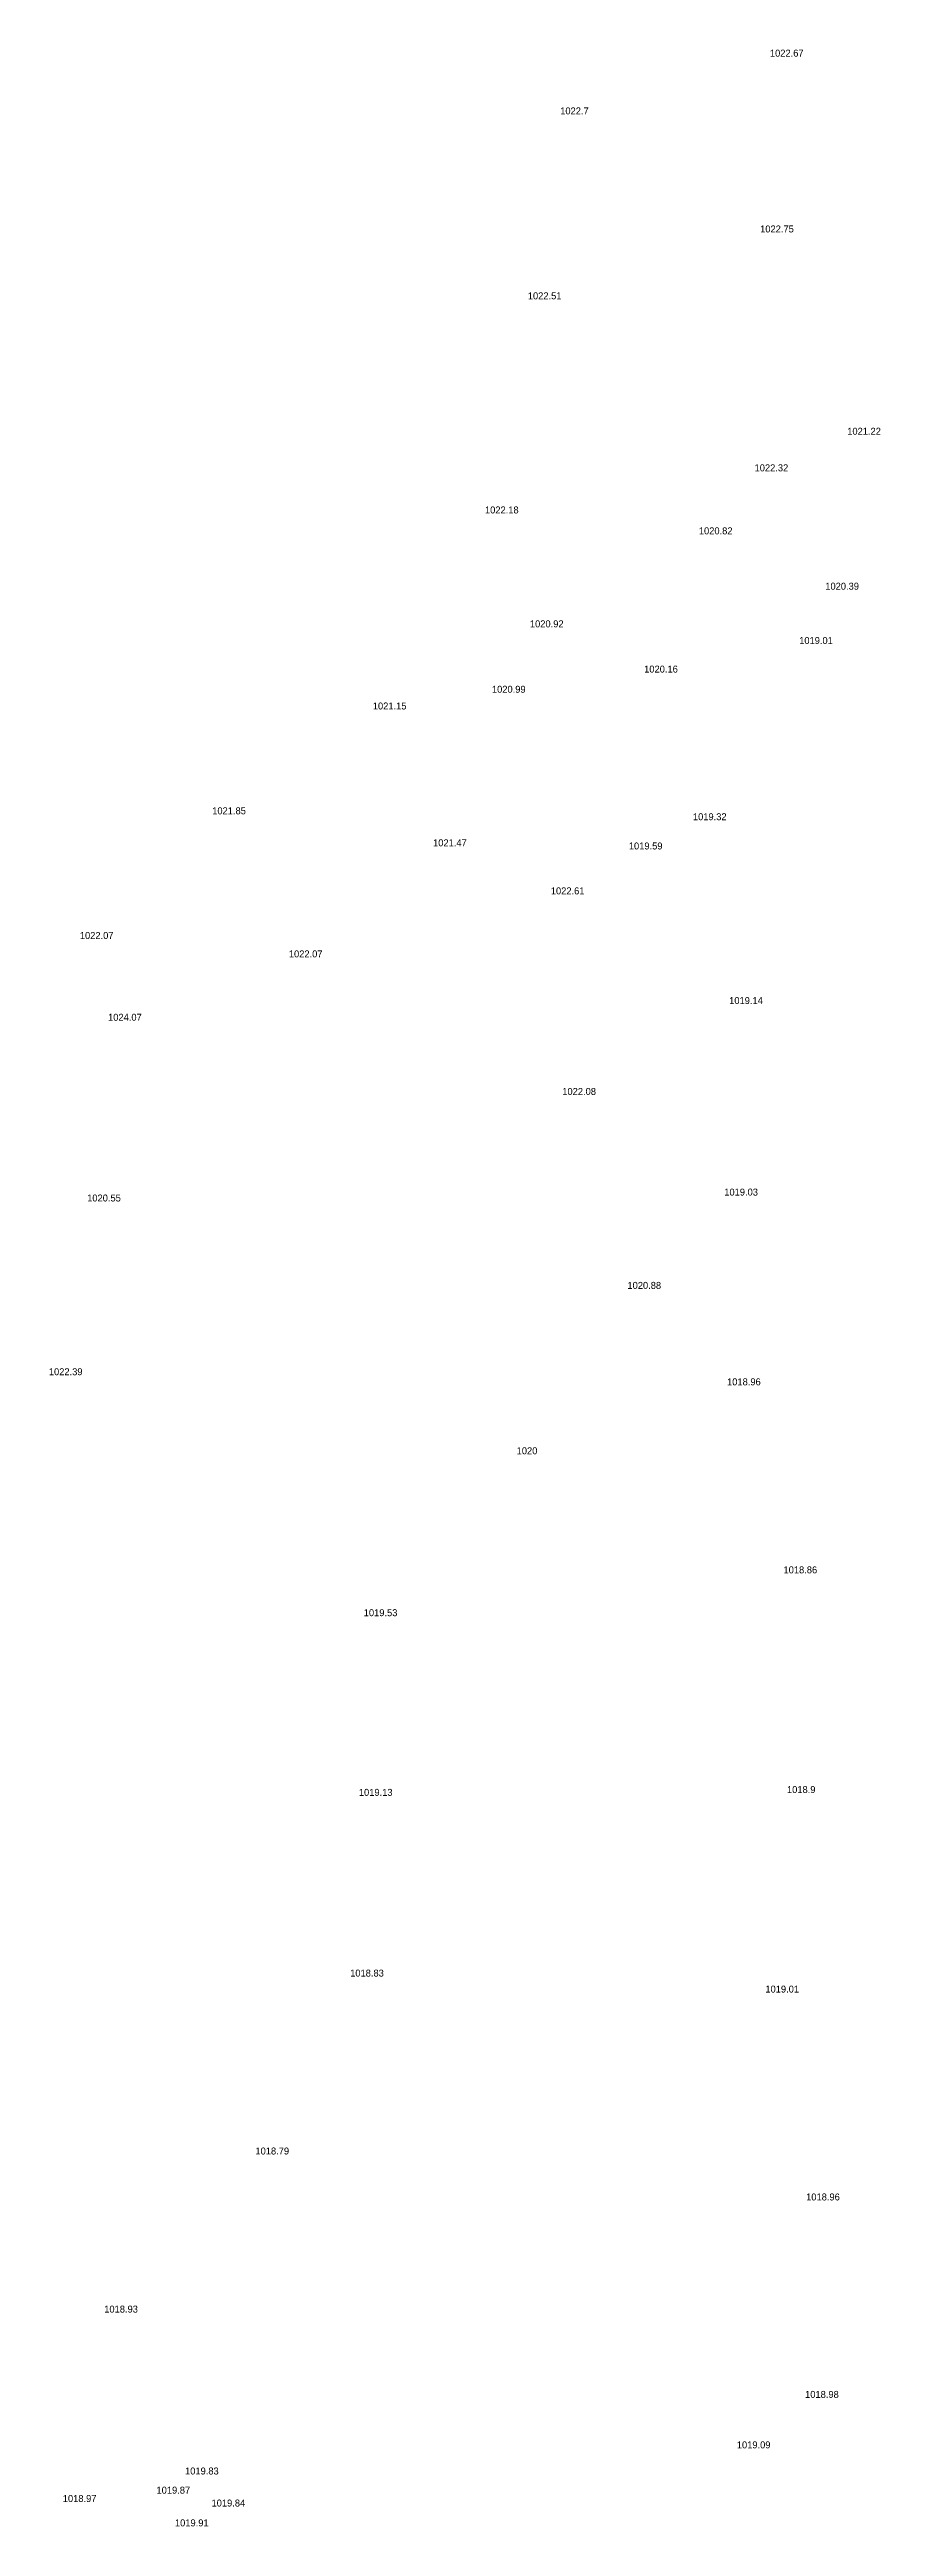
# Model space of a CAD drawing. Header units: inches. Extents: x 628884 to 629912, y 4519174 to 4520145.
# Drawn here: x 628967.4 to 628991.3, y 4519368.3 to 4519439.4 of the extents above; entities that cross this region are included whole.
import ezdxf

# ---------------------------------------------------------------- set-up
doc = ezdxf.new("R2010")
doc.units = ezdxf.units.IN
doc.header["$MEASUREMENT"] = 0

msp = doc.modelspace()

# ---------------------------------------------------------------- texts
for s, p in [('1022.67', (628988.08, 4519439.23, 1022.67)), ('1022.7', (628982.06, 4519437.57, 1022.7)), ('1022.75', (628987.8, 4519434.18, 1022.75)), ('1022.51', (628981.13, 4519432.26, 1022.51)), ('1021.22', (628990.3, 4519428.37, 1021.22)), ('1022.32', (628987.64, 4519427.32, 1022.32)), ('1022.18', (628979.9, 4519426.11, 1022.18)), ('1020.82', (628986.04, 4519425.51, 1020.82)), ('1020.39', (628989.67, 4519423.92, 1020.39)), ('1020.92', (628981.19, 4519422.84, 1020.92)), ('1019.01', (628988.92, 4519422.36, 1019.01)), ('1020.16', (628984.47, 4519421.54, 1020.16)), ('1020.99', (628980.1, 4519420.96, 1020.99)), ('1021.15', (628976.68, 4519420.48, 1021.15)), ('1021.85', (628972.07, 4519417.47, 1021.85)), ('1019.32', (628985.87, 4519417.3, 1019.32)), ('1021.47', (628978.41, 4519416.55, 1021.47)), ('1019.59', (628984.03, 4519416.46, 1019.59)), ('1022.61', (628981.79, 4519415.17, 1022.61)), ('1022.07', (628968.27, 4519413.89, 1022.07)), ('1022.07', (628974.27, 4519413.36, 1022.07)), ('1024.07', (628969.08, 4519411.54, 1024.07)), ('1019.14', (628986.91, 4519412.02, 1019.14)), ('1022.08', (628982.12, 4519409.41, 1022.08)), ('1019.03', (628986.77, 4519406.52, 1019.03)), ('1020.55', (628968.48, 4519406.35, 1020.55)), ('1020.88', (628983.99, 4519403.84, 1020.88)), ('1022.39', (628967.38, 4519401.36, 1022.39)), ('1018.96', (628986.85, 4519401.07, 1018.96)), ('1020', (628980.81, 4519399.09, 1020)), ('1018.86', (628988.47, 4519395.67, 1018.86)), ('1019.53', (628976.42, 4519394.44, 1019.53)), ('1018.9', (628988.57, 4519389.36, 1018.9)), ('1019.13', (628976.28, 4519389.28, 1019.13)), ('1018.83', (628976.03, 4519384.09, 1018.83)), ('1019.01', (628987.95, 4519383.63, 1019.01)), ('1018.79', (628973.31, 4519378.98, 1018.79)), ('1018.96', (628989.12, 4519377.66, 1018.96)), ('1018.93', (628968.97, 4519374.44, 1018.93)), ('1018.98', (628989.09, 4519371.99, 1018.98)), ('1019.09', (628987.13, 4519370.54, 1019.09)), ('1019.83', (628971.29, 4519369.79, 1019.83)), ('1018.97', (628967.78, 4519369, 1018.97)), ('1019.87', (628970.47, 4519369.24, 1019.87)), ('1019.84', (628972.05, 4519368.87, 1019.84)), ('1019.91', (628971, 4519368.3, 1019.91))]:
    msp.add_text(s, height=0.2).set_placement(p)

doc.saveas('drawing.dxf')
